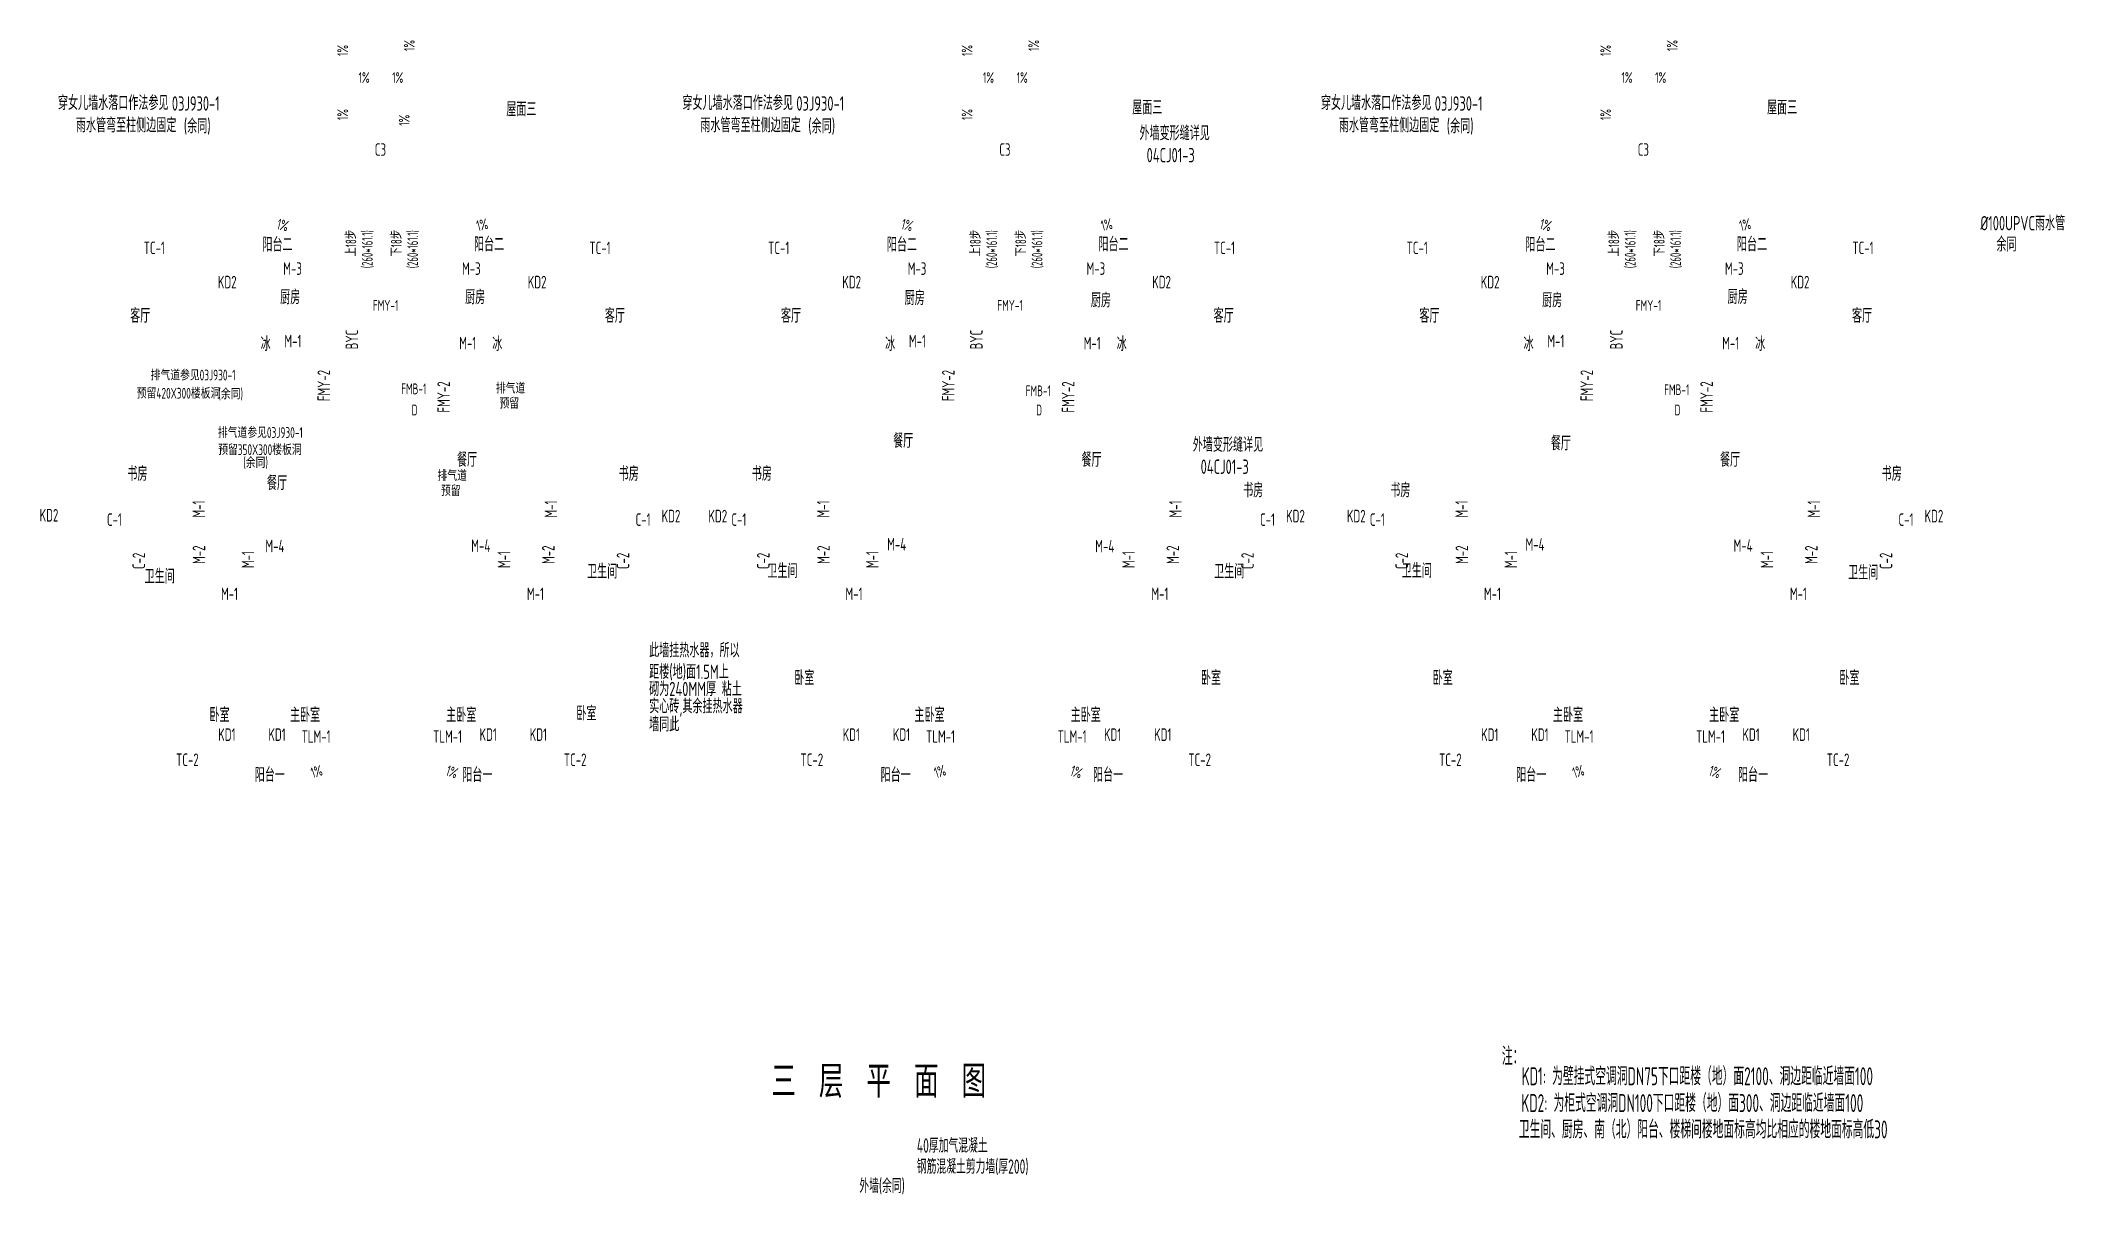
# Model space of a CAD drawing. Extents: x -726032 to 135930, y -151624 to 587044.
# Drawn here: x -238921 to -165605, y 38984 to 80780 of the extents above; entities that cross this region are included whole.
import ezdxf

# ---------------------------------------------------------------- set-up
doc = ezdxf.new("R2010")
doc.units = 0
doc.header["$LTSCALE"] = 1000
doc.header["$MEASUREMENT"] = 0
doc.linetypes.add('DASH', pattern=[0.35, 0.25, -0.1])
for name, color, linetype in [('PUB_DIM', 245, 'CONTINUOUS'), ('PUB_TEXT', 142, 'CONTINUOUS'), ('引线', 213, 'CONTINUOUS'), ('排水', 245, 'CONTINUOUS'), ('空调', 245, 'CONTINUOUS'), ('窗表', 71, 'CONTINUOUS'), ('门表', 74, 'CONTINUOUS'), ('雨水管', 20, 'CONTINUOUS')]:
    doc.layers.add(name, color=color, linetype=linetype)
doc.styles.add('_HZST', font='txt.shx', dxfattribs={"width": 0.8, "bigfont": 'HZST.shx'})
doc.styles.add('_HZTXT', font='isocp.shx', dxfattribs={"width": 0.8, "bigfont": 'hztxt.shx'})

msp = doc.modelspace()

# ---------------------------------------------------------------- texts
at = {"layer": 'PUB_DIM', "style": '_HZTXT', "width": 0.7}
for p in [(-225477.1, 67199.6), (-202857.1, 67199.6), (-179730.1, 67199.6)]:
    msp.add_text('D', height=390, dxfattribs=at).set_placement(p)
at = {"layer": 'PUB_TEXT'}
for s, height, style, width, p in [('屋面三', 520, '_HZTXT', 0.7, (-222047.7, 78031.7)), ('屋面三', 520, '_HZTXT', 0.7, (-199375.6, 78094.7)), ('屋面三', 520, '_HZTXT', 0.7, (-176380, 78094.7)), ('阳台二', 520, '_HZTXT', 0.7, (-230882.8, 73127.3)), ('阳台二', 520, '_HZTXT', 0.7, (-223219.1, 73137.5)), ('阳台二', 520, '_HZTXT', 0.7, (-208262.8, 73127.3)), ('阳台二', 520, '_HZTXT', 0.7, (-200599.1, 73137.5)), ('阳台二', 520, '_HZTXT', 0.7, (-185135.8, 73127.3)), ('阳台二', 520, '_HZTXT', 0.7, (-177472.1, 73137.5)), ('客厅', 520, '_HZTXT', 0.7, (-235672.5, 70555.2)), ('厨房', 520, '_HZTXT', 0.7, (-230238.9, 71225.4)), ('厨房', 520, '_HZTXT', 0.7, (-223539.1, 71225.4)), ('客厅', 520, '_HZTXT', 0.7, (-218477.7, 70555.2)), ('客厅', 520, '_HZTXT', 0.7, (-212100.5, 70555.2)), ('厨房', 520, '_HZTXT', 0.7, (-207618.9, 71196.6)), ('厨房', 520, '_HZTXT', 0.7, (-200872.8, 71110.9)), ('客厅', 520, '_HZTXT', 0.7, (-196428.9, 70555.2)), ('客厅', 520, '_HZTXT', 0.7, (-188973.5, 70555.2)), ('厨房', 520, '_HZTXT', 0.7, (-184526.4, 71114.6)), ('厨房', 520, '_HZTXT', 0.7, (-177808.7, 71235.8)), ('客厅', 520, '_HZTXT', 0.7, (-173301.9, 70555.2)), ('冰', 520, '_HZTXT', 0.7, (-230946.2, 69532.8)), ('冰', 520, '_HZTXT', 0.7, (-222558.5, 69532.8)), ('冰', 520, '_HZTXT', 0.7, (-208326.2, 69532.8)), ('冰', 520, '_HZTXT', 0.7, (-199938.5, 69532.8)), ('冰', 520, '_HZTXT', 0.7, (-185199.2, 69532.8)), ('冰', 520, '_HZTXT', 0.7, (-176811.5, 69532.8)), ('餐厅', 520, '_HZTXT', 0.7, (-208034.6, 66024.5)), ('餐厅', 520, '_HZTXT', 0.7, (-184212.9, 65934.4)), ('书房', 520, '_HZTXT', 0.7, (-235773.9, 64830.1)), ('餐厅', 520, '_HZTXT', 0.7, (-223833, 65337.8)), ('书房', 520, '_HZTXT', 0.7, (-217975.5, 64830.1)), ('书房', 520, '_HZTXT', 0.7, (-213153.9, 64830.1)), ('餐厅', 520, '_HZTXT', 0.7, (-201213, 65337.8)), ('餐厅', 520, '_HZTXT', 0.7, (-178086, 65337.8)), ('书房', 520, '_HZTXT', 0.7, (-172228.5, 64830.1)), ('餐厅', 520, '_HZTXT', 0.7, (-230719.8, 64494.2)), ('书房', 520, '_HZTXT', 0.7, (-195355.5, 64233.2)), ('书房', 520, '_HZTXT', 0.7, (-190026.9, 64233.2)), ('卫生间', 520, '_HZTXT', 0.7, (-235149.3, 61112.3)), ('卫生间', 520, '_HZTXT', 0.7, (-219123.3, 61290.5)), ('卫生间', 520, '_HZTXT', 0.7, (-212590.3, 61308.2)), ('卫生间', 520, '_HZTXT', 0.7, (-196407.9, 61295.3)), ('卫生间', 520, '_HZTXT', 0.7, (-189614.7, 61316)), ('卫生间', 520, '_HZTXT', 0.7, (-173440.2, 61251.4)), ('卧室', 520, '_HZTXT', 0.7, (-211617.9, 57435)), ('卧室', 520, '_HZTXT', 0.7, (-196888.6, 57435)), ('卧室', 520, '_HZTXT', 0.7, (-188490.9, 57435)), ('卧室', 520, '_HZTXT', 0.7, (-173761.6, 57435)), ('卧室', 520, '_HZTXT', 0.7, (-232801.4, 56096.1)), ('主卧室', 520, '_HZTXT', 0.7, (-229883.4, 56092.3)), ('主卧室', 520, '_HZTXT', 0.7, (-224227.1, 56092.3)), ('卧室', 520, '_HZTXT', 0.7, (-219508.6, 56151.5)), ('主卧室', 520, '_HZTXT', 0.7, (-207263.4, 56092.3)), ('主卧室', 520, '_HZTXT', 0.7, (-201607.1, 56092.3)), ('主卧室', 520, '_HZTXT', 0.7, (-184136.4, 56092.3)), ('主卧室', 520, '_HZTXT', 0.7, (-178480.1, 56092.3)), ('阳台一', 520, '_HZTXT', 0.7, (-231160.2, 53924.1)), ('阳台一', 520, '_HZTXT', 0.7, (-223641.9, 53924.1)), ('阳台一', 520, '_HZTXT', 0.7, (-208490.1, 53924.1)), ('阳台一', 520, '_HZTXT', 0.7, (-200795.1, 53924.1)), ('阳台一', 520, '_HZTXT', 0.7, (-185468.7, 53924.1)), ('阳台一', 520, '_HZTXT', 0.7, (-177433.4, 53924.1)), ('注：', 650, '_HZTXT', 0.6, (-185984.6, 43667)), ('三 层 平 面 图', 1170, '_HZST', 0.8, (-212449.4, 42491.7)), ('KD1: 为壁挂式空调洞DN75下口距楼（地）面2100、洞边距临近墙面100', 650, '_HZTXT', 0.6, (-185268.6, 42942.4, -29952)), (' KD2: 为柜式空调洞DN100下口距楼（地）面300、洞边距临近墙面100', 650, '_HZTXT', 0.6, (-185504.4, 41970.4, -29952)), ('40厚加气混凝土', 520, '_HZTXT', 0.65, (-207177.4, 40497.6)), ('卫生间、厨房、南（北）阳台、楼梯间楼地面标高均比相应的楼地面标高低30', 650, '_HZTXT', 0.6, (-185371, 41016.1, -29952)), ('外墙(余同)', 520, '_HZTXT', 0.65, (-209260.5, 39035.4)), ('钢筋混凝土剪力墙(厚200)', 520, '_HZTXT', 0.65, (-207177.4, 39736.8))]:
    msp.add_text(s, height=height, dxfattribs=dict(at, style=style, width=width)).set_placement(p)
at = {"layer": 'PUB_TEXT', "style": '_HZTXT', "width": 0.65}
for s, p in [('上18步', (-227481.7, 72953.2)), ('(260*161.1)', (-226889.5, 72532.8)), ('下18步', (-225838.4, 72953.2)), ('(260*161.1)', (-225246.2, 72532.8)), ('上18步', (-204861.7, 72953.2)), ('(260*161.1)', (-204269.5, 72532.8)), ('下18步', (-203218.4, 72953.2)), ('(260*161.1)', (-202626.2, 72532.8)), ('上18步', (-181734.7, 72953.2)), ('(260*161.1)', (-181142.5, 72532.8)), ('下18步', (-180091.4, 72953.2)), ('(260*161.1)', (-179499.2, 72532.8))]:
    msp.add_text(s, height=390, rotation=90, dxfattribs=at).set_placement(p)
at = {"layer": '引线', "style": '_HZTXT', "width": 0.7}
for s, height, p in [('穿女儿墙水落口作法参见', 520, (-238288, 78260.8)), ('03J930-1', 520, (-234162.9, 78238.7)), ('穿女儿墙水落口作法参见', 520, (-215668, 78260.8)), ('03J930-1', 520, (-211542.9, 78238.7)), ('穿女儿墙水落口作法参见', 520, (-192541, 78260.8)), ('03J930-1', 520, (-188415.9, 78238.7)), ('雨水管弯至柱侧边固定', 520, (-237638.4, 77454.3)), ('(余同)', 520, (-233730.3, 77419.4)), ('雨水管弯至柱侧边固定', 520, (-215018.4, 77454.3)), ('(余同)', 520, (-211110.3, 77419.4)), ('外墙变形缝详见', 520, (-199114.5, 77167)), ('雨水管弯至柱侧边固定', 520, (-191891.4, 77454.3)), ('(余同)', 520, (-187983.3, 77419.4)), ('04CJ01-3  ', 520, (-198854.2, 76367.9)), ('%%C100UPVC雨水管', 520, (-168650.7, 73902.8)), ('余同', 520, (-168071.7, 73137.7)), ('预留420X300楼板洞', 390, (-235434.2, 67809.3)), ('排气道参见03J930-1', 390, (-234930.8, 68467.8)), ('(余同)', 390, (-232478.9, 67785.1)), ('排气道', 390, (-222423.1, 67993.3)), ('预留', 390, (-222294.5, 67446.2)), ('排气道参见03J930-1', 390, (-232493.9, 66386.8)), ('预留350X300楼板洞', 390, (-232485.2, 65765.8)), ('外墙变形缝详见', 520, (-197181.4, 65881.9)), ('(余同)', 390, (-231575.9, 65296.1)), ('排气道', 390, (-224540.9, 64828.7)), ('04CJ01-3  ', 520, (-196897, 65082.8)), ('预留', 390, (-224412.4, 64281.6)), ('此墙挂热水器，所以', 520, (-216872.6, 58437.7)), ('距楼(地)面1.5M上', 520, (-216872.6, 57656.5)), ('砌为240MM厚 粘土', 520, (-216872.6, 57033.4)), ('实心砖,其余挂热水器', 520, (-216872.6, 56410.4)), ('墙同此', 520, (-216872.6, 55753.4))]:
    msp.add_text(s, height=height, dxfattribs=at).set_placement(p)
at = {"layer": '排水', "linetype": 'DASH', "ltscale": 0.5, "style": '_HZTXT', "width": 0.7}
for p in [(-225368.5, 80400.7), (-202748.5, 80400.7), (-179621.5, 80400.7), (-227781.5, 80219.7), (-205161.5, 80219.7), (-182034.5, 80219.7), (-227781.5, 77900.3), (-225551.4, 77692.5), (-205161.5, 77900.3), (-182034.5, 77900.3)]:
    msp.add_text('1%', height=390, rotation=90, dxfattribs=at).set_placement(p)
for p in [(-227399, 79243.5), (-226179.6, 79243.5), (-204779, 79243.5), (-203559.6, 79243.5), (-181652, 79243.5), (-180432.6, 79243.5)]:
    msp.add_text('1%', height=390, dxfattribs=at).set_placement(p)
at = {"layer": '空调', "linetype": 'DASH', "ltscale": 0.5, "style": '_HZTXT', "width": 0.7}
for s, p in [('KD2', (-232497, 71801.7)), ('KD2', (-221271, 71801.7)), ('KD2', (-209877, 71801.7)), ('KD2', (-198651, 71801.7)), ('KD2', (-186750, 71801.7)), ('KD2', (-175524, 71801.7)), ('KD2', (-238952.2, 63358.2)), ('KD2', (-216421.9, 63327.6)), ('KD2', (-214726, 63327.6)), ('KD2', (-193801.9, 63327.6)), ('KD2', (-191599, 63327.6)), ('KD2', (-170674.9, 63327.6)), ('KD1', (-232484.1, 55412.7)), ('KD1', (-230666.8, 55412.7)), ('KD1', (-223018.3, 55412.7)), ('KD1', (-221201, 55412.7)), ('KD1', (-209864.1, 55412.7)), ('KD1', (-208046.8, 55412.7)), ('KD1', (-200398.3, 55412.7)), ('KD1', (-198581, 55412.7)), ('KD1', (-186737.1, 55412.7)), ('KD1', (-184919.8, 55412.7)), ('KD1', (-177271.3, 55412.7)), ('KD1', (-175454, 55412.7))]:
    msp.add_text(s, height=455, dxfattribs=at).set_placement(p)
at = {"layer": '窗表', "style": '_HZTXT', "width": 0.7}
for s, p in [('C3', (-226810.6, 76602.4)), ('C3', (-204190.6, 76602.4)), ('C3', (-181063.6, 76602.4)), ('TC-1', (-235184, 73041.7)), ('TC-1', (-219037.9, 73041.7)), ('TC-1', (-212564, 73041.7)), ('TC-1', (-196417.9, 73041.7)), ('TC-1', (-189437, 73041.7)), ('TC-1', (-173290.9, 73041.7)), ('C-1', (-236516, 63201)), ('C-1', (-217367.4, 63201)), ('C-1', (-213896, 63201)), ('C-1', (-194747.4, 63201)), ('C-1', (-190769, 63201)), ('C-1', (-171620.4, 63201)), ('TC-2', (-234010.9, 54502.3)), ('TC-2', (-219964.8, 54502.3)), ('TC-2', (-211390.9, 54502.3)), ('TC-2', (-197344.8, 54502.3)), ('TC-2', (-188263.9, 54502.3)), ('TC-2', (-174217.8, 54502.3))]:
    msp.add_text(s, height=455, dxfattribs=at).set_placement(p)
for p in [(-235133, 61633), (-217592.4, 61633), (-212513, 61633), (-194972.4, 61633), (-189386, 61633), (-171845.4, 61633)]:
    msp.add_text('C-2', height=455, rotation=90, dxfattribs=at).set_placement(p)
at = {"layer": '门表', "style": '_HZTXT', "width": 0.7}
for s, height, p in [('M-3', 455, (-230127.6, 72290.9)), ('M-3', 455, (-223651.5, 72290.9)), ('M-3', 455, (-207507.6, 72290.9)), ('M-3', 455, (-201031.5, 72290.9)), ('M-3', 455, (-184380.6, 72290.9)), ('M-3', 455, (-177904.5, 72290.9)), ('FMY-1', 390, (-226882.9, 70989.6)), ('FMY-1', 390, (-204262.9, 70989.6)), ('FMY-1', 390, (-181135.9, 70989.6)), ('M-1', 455, (-230085.9, 69666.4)), ('M-1', 455, (-223753.1, 69591.8)), ('M-1', 455, (-207465.9, 69666.4)), ('M-1', 455, (-201133.1, 69591.8)), ('M-1', 455, (-184338.9, 69666.4)), ('M-1', 455, (-178006.1, 69591.8)), ('FMB-1', 390, (-225856, 67968.9)), ('FMB-1', 390, (-203236, 67896.4)), ('FMB-1', 390, (-180109, 67935.9)), ('M-4', 455, (-230774.6, 62244.4)), ('M-4', 455, (-223317.5, 62254.3)), ('M-4', 455, (-208252.6, 62306.1)), ('M-4', 455, (-200715.2, 62237.7)), ('M-4', 455, (-185130.6, 62302.7)), ('M-4', 455, (-177592.6, 62262.1)), ('M-1', 455, (-232382.6, 60513.2)), ('M-1', 455, (-221300.9, 60513.2)), ('M-1', 455, (-209762.6, 60513.2)), ('M-1', 455, (-198680.9, 60513.2)), ('M-1', 455, (-186635.6, 60513.2)), ('M-1', 455, (-175553.9, 60513.2)), ('TLM-1', 455, (-229462.7, 55344.9)), ('TLM-1', 455, (-224698.6, 55344.9)), ('TLM-1', 455, (-206842.7, 55344.9)), ('TLM-1', 455, (-202078.6, 55344.9)), ('TLM-1', 455, (-183715.7, 55344.9)), ('TLM-1', 455, (-178951.6, 55344.9))]:
    msp.add_text(s, height=height, dxfattribs=at).set_placement(p)
for s, p in [('BYC', (-227415, 69594.2)), ('BYC', (-204795, 69594.2)), ('BYC', (-181612.1, 69594.2)), ('FMY-2', (-228431.2, 67716.4)), ('FMY-2', (-224090.7, 67301.8)), ('FMY-2', (-205811.2, 67716.4)), ('FMY-2', (-201470.7, 67301.8)), ('FMY-2', (-182684.2, 67716.4)), ('FMY-2', (-178343.7, 67301.8)), ('M-1', (-232962.7, 63502.4)), ('M-1', (-220204.2, 63502.4)), ('M-1', (-210342.7, 63502.4)), ('M-1', (-197584.2, 63502.4)), ('M-1', (-187215.7, 63502.4)), ('M-1', (-174457.2, 63502.4)), ('M-2', (-232954.3, 61820.2)), ('M-2', (-220299.5, 61820.2)), ('M-2', (-210334.3, 61820.2)), ('M-2', (-197679.5, 61820.2)), ('M-2', (-187207.3, 61820.2)), ('M-2', (-174552.5, 61820.2)), ('M-1', (-231182.4, 61670.8)), ('M-1', (-221902.9, 61670.8)), ('M-1', (-208562.4, 61670.8)), ('M-1', (-199282.9, 61670.8)), ('M-1', (-185435.4, 61670.8)), ('M-1', (-176155.9, 61670.8))]:
    msp.add_text(s, height=455, rotation=90, dxfattribs=at).set_placement(p)
at = {"layer": '雨水管', "style": '_HZTXT', "width": 0.7}
for rotation, p in [(345.95759, (-230384.9, 73954.8)), (14.04241, (-223069.6, 73868.7)), (345.95759, (-207764.9, 73954.8)), (14.04241, (-200449.6, 73868.7)), (345.95759, (-184637.9, 73954.8)), (14.04241, (-177322.6, 73868.7)), (18.224825, (-229050.4, 54057.3)), (341.775175, (-224265.4, 54168.3)), (18.224825, (-206467.5, 54057.3)), (341.775175, (-201645.4, 54168.3)), (18.224825, (-183346.4, 54057.3)), (341.775175, (-178518.4, 54168.3))]:
    msp.add_text('1%', height=390, rotation=rotation, dxfattribs=at).set_placement(p)

doc.saveas('drawing.dxf')
